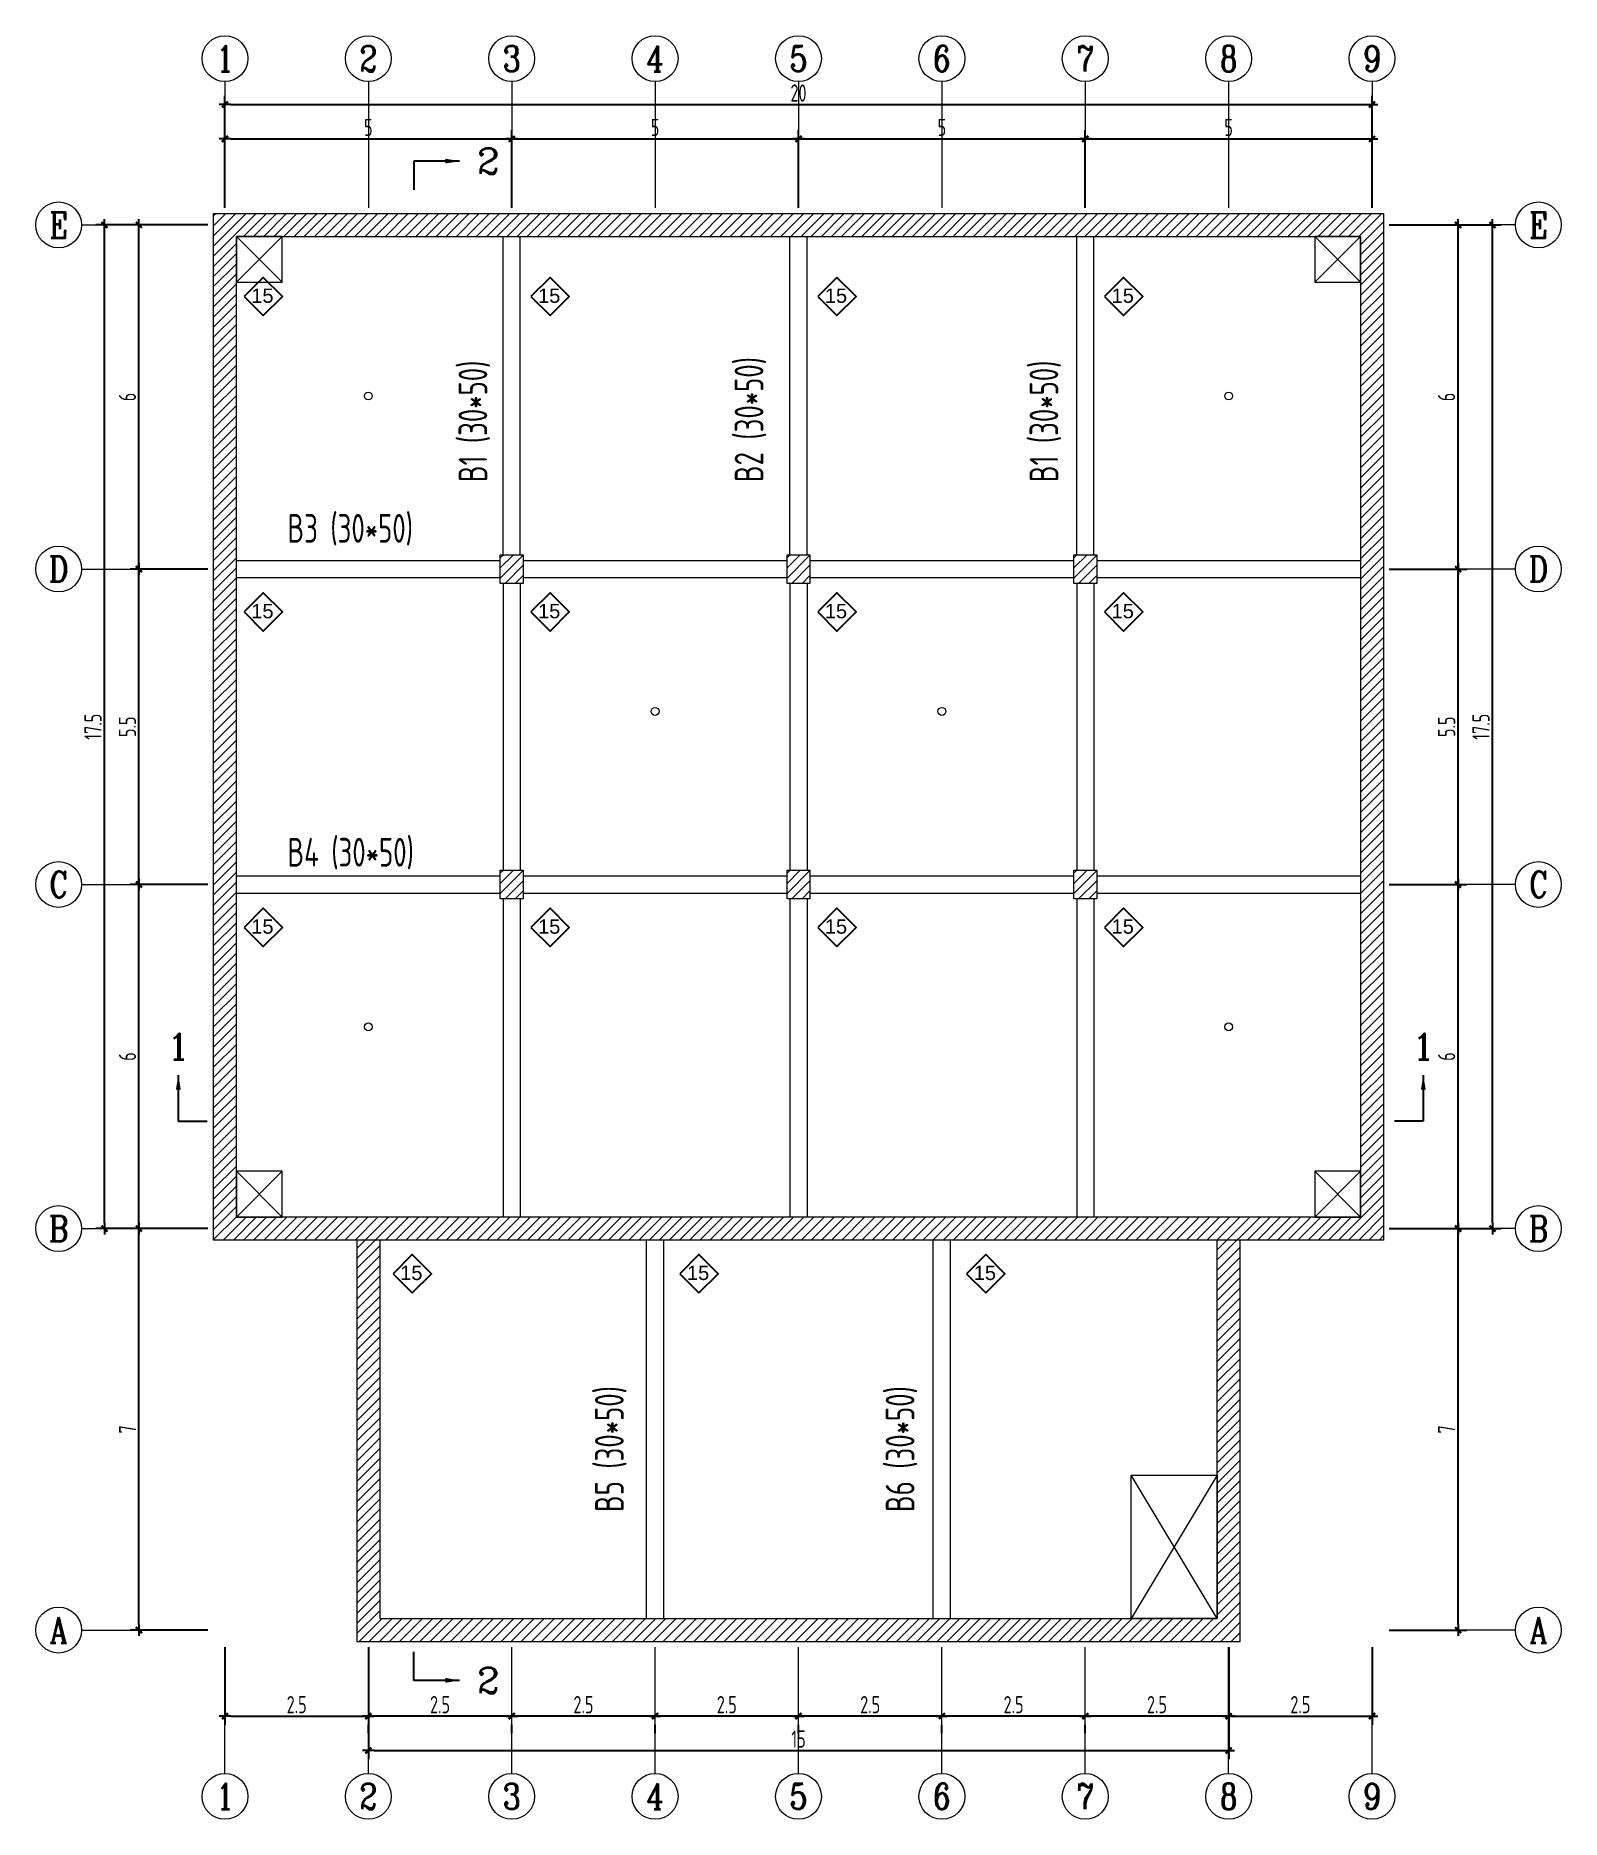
# Model space of a CAD drawing. Header units: metres. Extents: x 64 to 364, y 186 to 335.
# Drawn here: x 277.99 to 304.59, y 231.03 to 262.13 of the extents above; entities that cross this region are included whole.
import ezdxf
from ezdxf.enums import TextEntityAlignment as Align

# ---------------------------------------------------------------- set-up
doc = ezdxf.new("R2010")
doc.units = ezdxf.units.M
doc.header["$MEASUREMENT"] = 0
for name, color, linetype in [('beam', 3, 'Continuous'), ('COLUMNS', 210, 'Continuous'), ('HATCH', 252, 'Continuous'), ('RC', 1, 'Continuous'), ('YQ_AXIS', 3, 'Continuous'), ('YQ_DIM', 3, 'Continuous'), ('YQ_IDEN', 3, 'Continuous')]:
    doc.layers.add(name, color=color, linetype=linetype)
doc.styles.add('1', font='arial.ttf')
doc.styles.add('YQ_AXIS', font='COMPLEX.SHX', dxfattribs={"width": 0.8, "bigfont": 'GBCBIG.SHX'})
doc.styles.add('YQ_DIM', font='SUPEROS.SHX', dxfattribs={"width": 0.8, "bigfont": 'HZDX.SHX'})
doc.styles.add('YQ_IDEN', font='COMPLEX.SHX', dxfattribs={"bigfont": 'GBCBIG.SHX'})
doc.dimstyles.new('yqm0_100', dxfattribs={"dimscale": 0.1, "dimtxt": 3, "dimasz": 1, "dimexe": 1.5, "dimexo": 3, "dimgap": 0.5, "dimtad": 1, "dimdec": 3, "dimdsep": 46, "dimtxsty": 'YQ_DIM', "dimblk": 'YQTICK', "dimcen": 0, "dimclrd": 256, "dimclre": 256, "dimclrt": 7, "dimadec": 1, "dimazin": 2, "dimtfac": 1, "dimtdec": 4, "dimtix": 1, "dimtmove": 2, "dimatfit": 2, "dimfxl": 1, "dimtolj": 1, "dimtzin": 0, "dimarcsym": 0})

msp = doc.modelspace()

# ---------------------------------------------------------------- texts
at = {"layer": 'YQ_AXIS', "color": 7, "lineweight": 9, "style": 'YQ_AXIS', "width": 0.8}
for s, p in [('1', (281.2868, 261.7281)), ('2', (283.7868, 261.7281)), ('3', (286.2868, 261.7281)), ('4', (288.7868, 261.7281)), ('5', (291.2868, 261.7281)), ('6', (293.7868, 261.7281)), ('7', (296.2868, 261.7281)), ('8', (298.7868, 261.7281)), ('9', (301.2868, 261.7281)), ('E', (278.3868, 258.8281)), ('E', (304.1868, 258.8281)), ('D', (278.3868, 252.8281)), ('D', (304.1868, 252.8281)), ('C', (278.3868, 247.3281)), ('C', (304.1868, 247.3281)), ('B', (278.3868, 241.3281)), ('B', (304.1868, 241.3281)), ('A', (278.3868, 234.3281)), ('A', (304.1868, 234.3281)), ('1', (281.2868, 231.4281)), ('2', (283.7868, 231.4281)), ('3', (286.2868, 231.4281)), ('4', (288.7868, 231.4281)), ('5', (291.2868, 231.4281)), ('6', (293.7868, 231.4281)), ('7', (296.2868, 231.4281)), ('8', (298.7868, 231.4281)), ('9', (301.2868, 231.4281))]:
    msp.add_text(s, height=0.45, dxfattribs=at).set_placement(p, align=Align.MIDDLE)
at = {"layer": 'YQ_AXIS', "lineweight": 9, "char_height": 0.5, "attachment_point": 1, "rotation": 90, "style": 'YQ_DIM'}
for s, width, heights, insert in [('B1 (30*50) ', 2.900753, [0.4838], (285.3598, 254.3444)), ('B2 (30*50)', 4.284685, [0.2872], (290.1744, 254.3444)), ('B1 (30*50)', 3.113665, [0.2977], (295.3156, 254.3444)), ('B5 (30*50)', 3.065767, [0.6509], (287.7395, 236.3862)), ('\\pt0.5;B6 (30*50)', 3.224893, [0.4541], (292.8081, 236.3862))]:
    msp.add_mtext_dynamic_manual_height_columns(s, width=width, gutter_width=1, heights=heights, dxfattribs=dict(at, insert=insert))
at = {"layer": 'YQ_AXIS', "lineweight": 9, "char_height": 0.5, "attachment_point": 1, "style": 'YQ_DIM'}
for s, width, heights, insert in [('B3 (30*50)', 3.060437, [0.8562], (282.3771, 253.7879)), ('B4 (30*50)', 3.40642, [0.537], (282.3771, 248.1404))]:
    msp.add_mtext_dynamic_manual_height_columns(s, width=width, gutter_width=1, heights=heights, dxfattribs=dict(at, insert=insert))
at = {"layer": 'YQ_DIM', "style": '1'}
for p in [(281.7459, 257.4697), (286.7459, 257.4697), (291.7459, 257.4697), (296.7459, 257.4697), (281.7459, 251.9697), (286.7459, 251.9697), (291.7459, 251.9697), (296.7459, 251.9697), (281.7459, 246.4697), (286.7459, 246.4697), (291.7459, 246.4697), (296.7459, 246.4697)]:
    msp.add_text('15', height=0.25, dxfattribs=at).set_placement(p)
at = {"layer": 'YQ_IDEN', "color": 7, "lineweight": 9, "style": 'YQ_IDEN'}
for s, p in [('2', (285.8781, 259.9413)), ('1', (280.4741, 244.5034)), ('1', (302.1804, 244.5034)), ('2', (285.8781, 233.4511))]:
    msp.add_text(s, height=0.45, dxfattribs=at).set_placement(p, align=Align.MIDDLE)

# ---------------------------------------------------------------- blocks, each defined once
blk = doc.blocks.new('YQTICK')
blk.add_line((-1, 0), (1, 0))
at = {"const_width": 0.4}
blk.add_lwpolyline([(0.53, 0.53), (-0.53, -0.53)], dxfattribs=at)
blk = doc.blocks.new('*D33')
at = {"layer": 'Defpoints', "color": 0, "lineweight": 9, "transparency": 16777216}
for p in [(281.287, 234.328), (283.787, 234.328), (283.787, 232.828)]:
    blk.add_point(p, dxfattribs=at)
at = {"layer": 'YQ_DIM', "lineweight": -2, "transparency": 16777216}
for p, q in [((281.287, 234.028), (281.287, 232.678)), ((283.787, 234.028), (283.787, 232.678)), ((281.387, 232.828), (283.687, 232.828))]:
    blk.add_line(p, q, dxfattribs=at)
at = {"layer": 'YQ_DIM', "lineweight": -2, "transparency": 16777216, "xscale": 0.1, "yscale": 0.1, "zscale": 0.1, "rotation": 180}
blk.add_blockref('YQTICK', (281.287, 232.828), dxfattribs=at)
at = {"layer": 'YQ_DIM', "lineweight": -2, "transparency": 16777216, "xscale": 0.1, "yscale": 0.1, "zscale": 0.1}
blk.add_blockref('YQTICK', (283.787, 232.828), dxfattribs=at)
at = {"layer": 'YQ_DIM', "color": 7, "lineweight": 9, "transparency": 16777216, "insert": (282.537, 233.028), "char_height": 0.3, "attachment_point": 5, "style": 'YQ_DIM'}
blk.add_mtext('\\A1;2.5', dxfattribs=at)
blk = doc.blocks.new('*D34')
at = {"layer": 'Defpoints', "color": 0, "lineweight": 9, "transparency": 16777216}
for p in [(298.787, 234.328), (301.287, 234.328), (301.287, 232.828)]:
    blk.add_point(p, dxfattribs=at)
at = {"layer": 'YQ_DIM', "lineweight": -2, "transparency": 16777216}
for p, q in [((298.787, 234.028), (298.787, 232.678)), ((301.287, 234.028), (301.287, 232.678)), ((298.887, 232.828), (301.187, 232.828))]:
    blk.add_line(p, q, dxfattribs=at)
at = {"layer": 'YQ_DIM', "lineweight": -2, "transparency": 16777216, "xscale": 0.1, "yscale": 0.1, "zscale": 0.1, "rotation": 180}
blk.add_blockref('YQTICK', (298.787, 232.828), dxfattribs=at)
at = {"layer": 'YQ_DIM', "lineweight": -2, "transparency": 16777216, "xscale": 0.1, "yscale": 0.1, "zscale": 0.1}
blk.add_blockref('YQTICK', (301.287, 232.828), dxfattribs=at)
at = {"layer": 'YQ_DIM', "color": 7, "lineweight": 9, "transparency": 16777216, "insert": (300.037, 233.028), "char_height": 0.3, "attachment_point": 5, "style": 'YQ_DIM'}
blk.add_mtext('\\A1;2.5', dxfattribs=at)
blk = doc.blocks.new('*D35')
at = {"layer": 'Defpoints', "color": 0, "lineweight": 9, "transparency": 16777216}
for p in [(283.787, 234.328), (298.787, 234.328), (298.787, 232.228)]:
    blk.add_point(p, dxfattribs=at)
at = {"layer": 'YQ_DIM', "lineweight": -2, "transparency": 16777216}
for p, q in [((283.787, 234.028), (283.787, 232.078)), ((298.787, 234.028), (298.787, 232.078)), ((283.887, 232.228), (298.687, 232.228))]:
    blk.add_line(p, q, dxfattribs=at)
at = {"layer": 'YQ_DIM', "lineweight": -2, "transparency": 16777216, "xscale": 0.1, "yscale": 0.1, "zscale": 0.1, "rotation": 180}
blk.add_blockref('YQTICK', (283.787, 232.228), dxfattribs=at)
at = {"layer": 'YQ_DIM', "lineweight": -2, "transparency": 16777216, "xscale": 0.1, "yscale": 0.1, "zscale": 0.1}
blk.add_blockref('YQTICK', (298.787, 232.228), dxfattribs=at)
at = {"layer": 'YQ_DIM', "color": 7, "lineweight": 9, "transparency": 16777216, "insert": (291.287, 232.428), "char_height": 0.3, "attachment_point": 5, "style": 'YQ_DIM'}
blk.add_mtext('\\A1;15', dxfattribs=at)
blk = doc.blocks.new('*D36')
at = {"layer": 'Defpoints', "color": 0, "lineweight": 9, "transparency": 16777216}
for p in [(286.287, 260.328), (281.287, 258.828), (286.287, 258.828)]:
    blk.add_point(p, dxfattribs=at)
at = {"layer": 'YQ_DIM', "lineweight": -2, "transparency": 16777216}
for p, q in [((281.287, 259.128), (281.287, 260.478)), ((281.387, 260.328), (286.187, 260.328)), ((286.287, 259.128), (286.287, 260.478))]:
    blk.add_line(p, q, dxfattribs=at)
at = {"layer": 'YQ_DIM', "lineweight": -2, "transparency": 16777216, "xscale": 0.1, "yscale": 0.1, "zscale": 0.1, "rotation": 180}
blk.add_blockref('YQTICK', (281.287, 260.328), dxfattribs=at)
at = {"layer": 'YQ_DIM', "lineweight": -2, "transparency": 16777216, "xscale": 0.1, "yscale": 0.1, "zscale": 0.1}
blk.add_blockref('YQTICK', (286.287, 260.328), dxfattribs=at)
at = {"layer": 'YQ_DIM', "color": 7, "lineweight": 9, "transparency": 16777216, "insert": (283.787, 260.528), "char_height": 0.3, "attachment_point": 5, "style": 'YQ_DIM'}
blk.add_mtext('\\A1;5', dxfattribs=at)
blk = doc.blocks.new('*D37')
at = {"layer": 'Defpoints', "color": 0, "lineweight": 9, "transparency": 16777216}
for p in [(291.287, 260.328), (286.287, 258.828), (291.287, 258.828)]:
    blk.add_point(p, dxfattribs=at)
at = {"layer": 'YQ_DIM', "lineweight": -2, "transparency": 16777216}
for p, q in [((286.287, 259.128), (286.287, 260.478)), ((286.387, 260.328), (291.187, 260.328)), ((291.287, 259.128), (291.287, 260.478))]:
    blk.add_line(p, q, dxfattribs=at)
at = {"layer": 'YQ_DIM', "lineweight": -2, "transparency": 16777216, "xscale": 0.1, "yscale": 0.1, "zscale": 0.1, "rotation": 180}
blk.add_blockref('YQTICK', (286.287, 260.328), dxfattribs=at)
at = {"layer": 'YQ_DIM', "lineweight": -2, "transparency": 16777216, "xscale": 0.1, "yscale": 0.1, "zscale": 0.1}
blk.add_blockref('YQTICK', (291.287, 260.328), dxfattribs=at)
at = {"layer": 'YQ_DIM', "color": 7, "lineweight": 9, "transparency": 16777216, "insert": (288.787, 260.528), "char_height": 0.3, "attachment_point": 5, "style": 'YQ_DIM'}
blk.add_mtext('\\A1;5', dxfattribs=at)
blk = doc.blocks.new('*D38')
at = {"layer": 'Defpoints', "color": 0, "lineweight": 9, "transparency": 16777216}
for p in [(296.287, 260.328), (291.287, 258.828), (296.287, 258.828)]:
    blk.add_point(p, dxfattribs=at)
at = {"layer": 'YQ_DIM', "lineweight": -2, "transparency": 16777216}
for p, q in [((291.287, 259.128), (291.287, 260.478)), ((291.387, 260.328), (296.187, 260.328)), ((296.287, 259.128), (296.287, 260.478))]:
    blk.add_line(p, q, dxfattribs=at)
at = {"layer": 'YQ_DIM', "lineweight": -2, "transparency": 16777216, "xscale": 0.1, "yscale": 0.1, "zscale": 0.1, "rotation": 180}
blk.add_blockref('YQTICK', (291.287, 260.328), dxfattribs=at)
at = {"layer": 'YQ_DIM', "lineweight": -2, "transparency": 16777216, "xscale": 0.1, "yscale": 0.1, "zscale": 0.1}
blk.add_blockref('YQTICK', (296.287, 260.328), dxfattribs=at)
at = {"layer": 'YQ_DIM', "color": 7, "lineweight": 9, "transparency": 16777216, "insert": (293.787, 260.528), "char_height": 0.3, "attachment_point": 5, "style": 'YQ_DIM'}
blk.add_mtext('\\A1;5', dxfattribs=at)
blk = doc.blocks.new('*D39')
at = {"layer": 'Defpoints', "color": 0, "lineweight": 9, "transparency": 16777216}
for p in [(301.287, 260.328), (296.287, 258.828), (301.287, 258.828)]:
    blk.add_point(p, dxfattribs=at)
at = {"layer": 'YQ_DIM', "lineweight": -2, "transparency": 16777216}
for p, q in [((296.287, 259.128), (296.287, 260.478)), ((296.387, 260.328), (301.187, 260.328)), ((301.287, 259.128), (301.287, 260.478))]:
    blk.add_line(p, q, dxfattribs=at)
at = {"layer": 'YQ_DIM', "lineweight": -2, "transparency": 16777216, "xscale": 0.1, "yscale": 0.1, "zscale": 0.1, "rotation": 180}
blk.add_blockref('YQTICK', (296.287, 260.328), dxfattribs=at)
at = {"layer": 'YQ_DIM', "lineweight": -2, "transparency": 16777216, "xscale": 0.1, "yscale": 0.1, "zscale": 0.1}
blk.add_blockref('YQTICK', (301.287, 260.328), dxfattribs=at)
at = {"layer": 'YQ_DIM', "color": 7, "lineweight": 9, "transparency": 16777216, "insert": (298.787, 260.528), "char_height": 0.3, "attachment_point": 5, "style": 'YQ_DIM'}
blk.add_mtext('\\A1;5', dxfattribs=at)
blk = doc.blocks.new('*D40')
at = {"layer": 'Defpoints', "color": 0, "lineweight": 9, "transparency": 16777216}
for p in [(301.287, 260.928), (281.287, 258.828), (301.287, 258.828)]:
    blk.add_point(p, dxfattribs=at)
at = {"layer": 'YQ_DIM', "lineweight": -2, "transparency": 16777216}
for p, q in [((281.287, 259.128), (281.287, 261.078)), ((301.287, 259.128), (301.287, 261.078)), ((281.387, 260.928), (301.187, 260.928))]:
    blk.add_line(p, q, dxfattribs=at)
at = {"layer": 'YQ_DIM', "lineweight": -2, "transparency": 16777216, "xscale": 0.1, "yscale": 0.1, "zscale": 0.1, "rotation": 180}
blk.add_blockref('YQTICK', (281.287, 260.928), dxfattribs=at)
at = {"layer": 'YQ_DIM', "lineweight": -2, "transparency": 16777216, "xscale": 0.1, "yscale": 0.1, "zscale": 0.1}
blk.add_blockref('YQTICK', (301.287, 260.928), dxfattribs=at)
at = {"layer": 'YQ_DIM', "color": 7, "lineweight": 9, "transparency": 16777216, "insert": (291.287, 261.128), "char_height": 0.3, "attachment_point": 5, "style": 'YQ_DIM'}
blk.add_mtext('\\A1;20', dxfattribs=at)
blk = doc.blocks.new('*D41')
at = {"layer": 'Defpoints', "color": 0, "lineweight": 9, "transparency": 16777216}
for p in [(279.787, 241.328), (281.287, 241.328), (281.287, 234.328)]:
    blk.add_point(p, dxfattribs=at)
at = {"layer": 'YQ_DIM', "lineweight": -2, "transparency": 16777216}
for p, q in [((280.987, 241.328), (279.637, 241.328)), ((279.787, 234.428), (279.787, 241.228)), ((280.987, 234.328), (279.637, 234.328))]:
    blk.add_line(p, q, dxfattribs=at)
at = {"layer": 'YQ_DIM', "lineweight": -2, "transparency": 16777216, "xscale": 0.1, "yscale": 0.1, "zscale": 0.1}
for p, rotation in [((279.787, 241.328), 90), ((279.787, 234.328), 270)]:
    blk.add_blockref('YQTICK', p, dxfattribs=dict(at, rotation=rotation))
at = {"layer": 'YQ_DIM', "color": 7, "lineweight": 9, "transparency": 16777216, "insert": (279.587, 237.828), "char_height": 0.3, "attachment_point": 5, "rotation": 90, "style": 'YQ_DIM'}
blk.add_mtext('\\A1;7', dxfattribs=at)
blk = doc.blocks.new('*D42')
at = {"layer": 'Defpoints', "color": 0, "lineweight": 9, "transparency": 16777216}
for p in [(279.787, 247.328), (281.287, 247.328), (281.287, 241.328)]:
    blk.add_point(p, dxfattribs=at)
at = {"layer": 'YQ_DIM', "lineweight": -2, "transparency": 16777216}
for p, q in [((280.987, 247.328), (279.637, 247.328)), ((279.787, 241.428), (279.787, 247.228)), ((280.987, 241.328), (279.637, 241.328))]:
    blk.add_line(p, q, dxfattribs=at)
at = {"layer": 'YQ_DIM', "lineweight": -2, "transparency": 16777216, "xscale": 0.1, "yscale": 0.1, "zscale": 0.1}
for p, rotation in [((279.787, 247.328), 90), ((279.787, 241.328), 270)]:
    blk.add_blockref('YQTICK', p, dxfattribs=dict(at, rotation=rotation))
at = {"layer": 'YQ_DIM', "color": 7, "lineweight": 9, "transparency": 16777216, "insert": (279.587, 244.328), "char_height": 0.3, "attachment_point": 5, "rotation": 90, "style": 'YQ_DIM'}
blk.add_mtext('\\A1;6', dxfattribs=at)
blk = doc.blocks.new('*D43')
at = {"layer": 'Defpoints', "color": 0, "lineweight": 9, "transparency": 16777216}
for p in [(279.787, 252.828), (281.287, 252.828), (281.287, 247.328)]:
    blk.add_point(p, dxfattribs=at)
at = {"layer": 'YQ_DIM', "lineweight": -2, "transparency": 16777216}
for p, q in [((280.987, 252.828), (279.637, 252.828)), ((279.787, 247.428), (279.787, 252.728)), ((280.987, 247.328), (279.637, 247.328))]:
    blk.add_line(p, q, dxfattribs=at)
at = {"layer": 'YQ_DIM', "lineweight": -2, "transparency": 16777216, "xscale": 0.1, "yscale": 0.1, "zscale": 0.1}
for p, rotation in [((279.787, 252.828), 90), ((279.787, 247.328), 270)]:
    blk.add_blockref('YQTICK', p, dxfattribs=dict(at, rotation=rotation))
at = {"layer": 'YQ_DIM', "color": 7, "lineweight": 9, "transparency": 16777216, "insert": (279.587, 250.078), "char_height": 0.3, "attachment_point": 5, "rotation": 90, "style": 'YQ_DIM'}
blk.add_mtext('\\A1;5.5', dxfattribs=at)
blk = doc.blocks.new('*D44')
at = {"layer": 'Defpoints', "color": 0, "lineweight": 9, "transparency": 16777216}
for p in [(279.787, 258.828), (281.287, 258.828), (281.287, 252.828)]:
    blk.add_point(p, dxfattribs=at)
at = {"layer": 'YQ_DIM', "lineweight": -2, "transparency": 16777216}
for p, q in [((280.987, 258.828), (279.637, 258.828)), ((279.787, 252.928), (279.787, 258.728)), ((280.987, 252.828), (279.637, 252.828))]:
    blk.add_line(p, q, dxfattribs=at)
at = {"layer": 'YQ_DIM', "lineweight": -2, "transparency": 16777216, "xscale": 0.1, "yscale": 0.1, "zscale": 0.1}
for p, rotation in [((279.787, 258.828), 90), ((279.787, 252.828), 270)]:
    blk.add_blockref('YQTICK', p, dxfattribs=dict(at, rotation=rotation))
at = {"layer": 'YQ_DIM', "color": 7, "lineweight": 9, "transparency": 16777216, "insert": (279.587, 255.828), "char_height": 0.3, "attachment_point": 5, "rotation": 90, "style": 'YQ_DIM'}
blk.add_mtext('\\A1;6', dxfattribs=at)
blk = doc.blocks.new('*D45')
at = {"layer": 'Defpoints', "color": 0, "lineweight": 9, "transparency": 16777216}
for p in [(279.187, 258.828), (281.287, 258.828), (281.287, 241.328)]:
    blk.add_point(p, dxfattribs=at)
at = {"layer": 'YQ_DIM', "lineweight": -2, "transparency": 16777216}
for p, q in [((280.987, 258.828), (279.037, 258.828)), ((279.187, 241.428), (279.187, 258.728)), ((280.987, 241.328), (279.037, 241.328))]:
    blk.add_line(p, q, dxfattribs=at)
at = {"layer": 'YQ_DIM', "lineweight": -2, "transparency": 16777216, "xscale": 0.1, "yscale": 0.1, "zscale": 0.1}
for p, rotation in [((279.187, 258.828), 90), ((279.187, 241.328), 270)]:
    blk.add_blockref('YQTICK', p, dxfattribs=dict(at, rotation=rotation))
at = {"layer": 'YQ_DIM', "color": 7, "lineweight": 9, "transparency": 16777216, "insert": (278.987, 250.078), "char_height": 0.3, "attachment_point": 5, "rotation": 90, "style": 'YQ_DIM'}
blk.add_mtext('\\A1;17.5', dxfattribs=at)
blk = doc.blocks.new('*D46')
at = {"layer": 'Defpoints', "color": 0, "lineweight": 9, "transparency": 16777216}
for p in [(301.287, 241.328), (302.787, 241.328), (301.287, 234.328)]:
    blk.add_point(p, dxfattribs=at)
at = {"layer": 'YQ_DIM', "lineweight": -2, "transparency": 16777216}
for p, q in [((301.587, 241.328), (302.937, 241.328)), ((302.787, 234.428), (302.787, 241.228)), ((301.587, 234.328), (302.937, 234.328))]:
    blk.add_line(p, q, dxfattribs=at)
at = {"layer": 'YQ_DIM', "lineweight": -2, "transparency": 16777216, "xscale": 0.1, "yscale": 0.1, "zscale": 0.1}
for p, rotation in [((302.787, 241.328), 90), ((302.787, 234.328), 270)]:
    blk.add_blockref('YQTICK', p, dxfattribs=dict(at, rotation=rotation))
at = {"layer": 'YQ_DIM', "color": 7, "lineweight": 9, "transparency": 16777216, "insert": (302.587, 237.828), "char_height": 0.3, "attachment_point": 5, "rotation": 90, "style": 'YQ_DIM'}
blk.add_mtext('\\A1;7', dxfattribs=at)
blk = doc.blocks.new('*D47')
at = {"layer": 'Defpoints', "color": 0, "lineweight": 9, "transparency": 16777216}
for p in [(301.287, 247.328), (302.787, 247.328), (301.287, 241.328)]:
    blk.add_point(p, dxfattribs=at)
at = {"layer": 'YQ_DIM', "lineweight": -2, "transparency": 16777216}
for p, q in [((301.587, 247.328), (302.937, 247.328)), ((302.787, 241.428), (302.787, 247.228)), ((301.587, 241.328), (302.937, 241.328))]:
    blk.add_line(p, q, dxfattribs=at)
at = {"layer": 'YQ_DIM', "lineweight": -2, "transparency": 16777216, "xscale": 0.1, "yscale": 0.1, "zscale": 0.1}
for p, rotation in [((302.787, 247.328), 90), ((302.787, 241.328), 270)]:
    blk.add_blockref('YQTICK', p, dxfattribs=dict(at, rotation=rotation))
at = {"layer": 'YQ_DIM', "color": 7, "lineweight": 9, "transparency": 16777216, "insert": (302.587, 244.328), "char_height": 0.3, "attachment_point": 5, "rotation": 90, "style": 'YQ_DIM'}
blk.add_mtext('\\A1;6', dxfattribs=at)
blk = doc.blocks.new('*D48')
at = {"layer": 'Defpoints', "color": 0, "lineweight": 9, "transparency": 16777216}
for p in [(301.287, 252.828), (302.787, 252.828), (301.287, 247.328)]:
    blk.add_point(p, dxfattribs=at)
at = {"layer": 'YQ_DIM', "lineweight": -2, "transparency": 16777216}
for p, q in [((301.587, 252.828), (302.937, 252.828)), ((302.787, 247.428), (302.787, 252.728)), ((301.587, 247.328), (302.937, 247.328))]:
    blk.add_line(p, q, dxfattribs=at)
at = {"layer": 'YQ_DIM', "lineweight": -2, "transparency": 16777216, "xscale": 0.1, "yscale": 0.1, "zscale": 0.1}
for p, rotation in [((302.787, 252.828), 90), ((302.787, 247.328), 270)]:
    blk.add_blockref('YQTICK', p, dxfattribs=dict(at, rotation=rotation))
at = {"layer": 'YQ_DIM', "color": 7, "lineweight": 9, "transparency": 16777216, "insert": (302.587, 250.078), "char_height": 0.3, "attachment_point": 5, "rotation": 90, "style": 'YQ_DIM'}
blk.add_mtext('\\A1;5.5', dxfattribs=at)
blk = doc.blocks.new('*D49')
at = {"layer": 'Defpoints', "color": 0, "lineweight": 9, "transparency": 16777216}
for p in [(301.287, 258.828), (302.787, 258.828), (301.287, 252.828)]:
    blk.add_point(p, dxfattribs=at)
at = {"layer": 'YQ_DIM', "lineweight": -2, "transparency": 16777216}
for p, q in [((301.587, 258.828), (302.937, 258.828)), ((302.787, 252.928), (302.787, 258.728)), ((301.587, 252.828), (302.937, 252.828))]:
    blk.add_line(p, q, dxfattribs=at)
at = {"layer": 'YQ_DIM', "lineweight": -2, "transparency": 16777216, "xscale": 0.1, "yscale": 0.1, "zscale": 0.1}
for p, rotation in [((302.787, 258.828), 90), ((302.787, 252.828), 270)]:
    blk.add_blockref('YQTICK', p, dxfattribs=dict(at, rotation=rotation))
at = {"layer": 'YQ_DIM', "color": 7, "lineweight": 9, "transparency": 16777216, "insert": (302.587, 255.828), "char_height": 0.3, "attachment_point": 5, "rotation": 90, "style": 'YQ_DIM'}
blk.add_mtext('\\A1;6', dxfattribs=at)
blk = doc.blocks.new('*D50')
at = {"layer": 'Defpoints', "color": 0, "lineweight": 9, "transparency": 16777216}
for p in [(301.287, 258.828), (303.387, 258.828), (301.287, 241.328)]:
    blk.add_point(p, dxfattribs=at)
at = {"layer": 'YQ_DIM', "lineweight": -2, "transparency": 16777216}
for p, q in [((301.587, 258.828), (303.537, 258.828)), ((303.387, 241.428), (303.387, 258.728)), ((301.587, 241.328), (303.537, 241.328))]:
    blk.add_line(p, q, dxfattribs=at)
at = {"layer": 'YQ_DIM', "lineweight": -2, "transparency": 16777216, "xscale": 0.1, "yscale": 0.1, "zscale": 0.1}
for p, rotation in [((303.387, 258.828), 90), ((303.387, 241.328), 270)]:
    blk.add_blockref('YQTICK', p, dxfattribs=dict(at, rotation=rotation))
at = {"layer": 'YQ_DIM', "color": 7, "lineweight": 9, "transparency": 16777216, "insert": (303.187, 250.078), "char_height": 0.3, "attachment_point": 5, "rotation": 90, "style": 'YQ_DIM'}
blk.add_mtext('\\A1;17.5', dxfattribs=at)
blk = doc.blocks.new('*U65')
at = {"layer": 'YQ_DIM'}
blk.add_lwpolyline([(-0.334, 0), (0, -0.334), (0.334, 0), (0, 0.334)], close=True, dxfattribs=at)
at = {"layer": 'YQ_DIM', "style": '1'}
blk.add_text('15', height=0.25, dxfattribs=at).set_placement((-0.21, -0.11))
blk = doc.blocks.new('*U66')
at = {"layer": 'YQ_AXIS', "color": 0, "linetype": 'ByBlock', "lineweight": -2, "transparency": 16777216}
for p in [(0, 0), (5, 0), (10, 0)]:
    blk.add_blockref('*U65', p, dxfattribs=at)
blk = doc.blocks.new('*U67')
at = {"layer": 'beam', "lineweight": 9}
for p, q in [((-2.3, 0.15), (2.3, 0.15)), ((-2.3, -0.15), (2.3, -0.15))]:
    blk.add_line(p, q, dxfattribs=at)
blk = doc.blocks.new('*U68')
at = {"layer": 'HATCH', "color": 0, "linetype": 'ByBlock', "lineweight": -2, "transparency": 16777216}
for p in [(-15, 0), (-10, 0), (-5, 0), (0, 0), (-15, -5.5), (-10, -5.5), (-5, -5.5), (0, -5.5)]:
    blk.add_blockref('*U67', p, dxfattribs=at)
blk = doc.blocks.new('*U69')
at = {"layer": 'beam', "lineweight": 9}
for p, q in [((-0.15, -2.775), (-0.15, 2.775)), ((0.15, -2.775), (0.15, 2.775))]:
    blk.add_line(p, q, dxfattribs=at)
blk = doc.blocks.new('*U70')
at = {"layer": 'HATCH', "color": 0, "linetype": 'ByBlock', "lineweight": -2, "transparency": 16777216}
for p in [(-10, 0), (-5, 0), (0, 0)]:
    blk.add_blockref('*U69', p, dxfattribs=at)
blk = doc.blocks.new('*U71')
at = {"layer": 'beam', "lineweight": 9}
for p, q in [((-0.15, 5.525), (-0.15, 0.525)), ((0.15, 5.525), (0.15, 0.525)), ((-0.15, 0.025), (-0.15, -5.525)), ((0.15, 0.025), (0.15, -5.525))]:
    blk.add_line(p, q, dxfattribs=at)
blk = doc.blocks.new('*U72')
at = {"layer": 'beam', "color": 0, "linetype": 'ByBlock', "lineweight": -2, "transparency": 16777216}
for p in [(0, 0), (5, 0), (10, 0)]:
    blk.add_blockref('*U71', p, dxfattribs=at)
blk = doc.blocks.new('YQ_SEC3')
at = {"linetype": 'Continuous'}
blk.add_line((0, 8), (0, 0), dxfattribs=at)
blk.add_lwpolyline([(0, 0), (5, 0)], dxfattribs=at)
blk.add_solid([(0.42, 5.5), (-0.42, 5.5), (0, 8)], dxfattribs=at)
blk = doc.blocks.new('*D283')
at = {"layer": 'Defpoints', "color": 0, "lineweight": 9, "transparency": 16777216}
for p in [(296.287, 232.828), (296.287, 232.828), (298.787, 232.828)]:
    blk.add_point(p, dxfattribs=at)
at = {"layer": 'YQ_DIM', "lineweight": -2, "transparency": 16777216}
for p, q in [((296.287, 232.528), (296.287, 232.678)), ((298.687, 232.828), (296.387, 232.828)), ((298.787, 232.528), (298.787, 232.678))]:
    blk.add_line(p, q, dxfattribs=at)
at = {"layer": 'YQ_DIM', "lineweight": -2, "transparency": 16777216, "xscale": 0.1, "yscale": 0.1, "zscale": 0.1}
for p, rotation in [((296.287, 232.828), 180.0000000000117), ((298.787, 232.828), 1.167066443485965e-11)]:
    blk.add_blockref('YQTICK', p, dxfattribs=dict(at, rotation=rotation))
at = {"layer": 'YQ_DIM', "color": 7, "lineweight": 9, "transparency": 16777216, "insert": (297.537, 233.028), "char_height": 0.3, "attachment_point": 5, "style": 'YQ_DIM'}
blk.add_mtext('\\A1;2.5', dxfattribs=at)
blk = doc.blocks.new('*D284')
at = {"layer": 'Defpoints', "color": 0, "lineweight": 9, "transparency": 16777216}
for p in [(293.787, 232.828), (293.787, 232.828), (296.287, 232.828)]:
    blk.add_point(p, dxfattribs=at)
at = {"layer": 'YQ_DIM', "lineweight": -2, "transparency": 16777216}
for p, q in [((293.787, 232.528), (293.787, 232.678)), ((296.187, 232.828), (293.887, 232.828)), ((296.287, 232.528), (296.287, 232.678))]:
    blk.add_line(p, q, dxfattribs=at)
at = {"layer": 'YQ_DIM', "lineweight": -2, "transparency": 16777216, "xscale": 0.1, "yscale": 0.1, "zscale": 0.1}
for p, rotation in [((293.787, 232.828), 180.0000000000123), ((296.287, 232.828), 1.239008895481675e-11)]:
    blk.add_blockref('YQTICK', p, dxfattribs=dict(at, rotation=rotation))
at = {"layer": 'YQ_DIM', "color": 7, "lineweight": 9, "transparency": 16777216, "insert": (295.037, 233.028), "char_height": 0.3, "attachment_point": 5, "style": 'YQ_DIM'}
blk.add_mtext('\\A1;2.5', dxfattribs=at)
blk = doc.blocks.new('*D285')
at = {"layer": 'Defpoints', "color": 0, "lineweight": 9, "transparency": 16777216}
for p in [(291.287, 232.828), (291.287, 232.828), (293.787, 232.828)]:
    blk.add_point(p, dxfattribs=at)
at = {"layer": 'YQ_DIM', "lineweight": -2, "transparency": 16777216}
for p, q in [((291.287, 232.528), (291.287, 232.678)), ((293.687, 232.828), (291.387, 232.828)), ((293.787, 232.528), (293.787, 232.678))]:
    blk.add_line(p, q, dxfattribs=at)
at = {"layer": 'YQ_DIM', "lineweight": -2, "transparency": 16777216, "xscale": 0.1, "yscale": 0.1, "zscale": 0.1}
for p, rotation in [((291.287, 232.828), 180.0000000000123), ((293.787, 232.828), 1.239008895481675e-11)]:
    blk.add_blockref('YQTICK', p, dxfattribs=dict(at, rotation=rotation))
at = {"layer": 'YQ_DIM', "color": 7, "lineweight": 9, "transparency": 16777216, "insert": (292.537, 233.028), "char_height": 0.3, "attachment_point": 5, "style": 'YQ_DIM'}
blk.add_mtext('\\A1;2.5', dxfattribs=at)
blk = doc.blocks.new('*D286')
at = {"layer": 'Defpoints', "color": 0, "lineweight": 9, "transparency": 16777216}
for p in [(288.787, 232.828), (288.787, 232.828), (291.287, 232.828)]:
    blk.add_point(p, dxfattribs=at)
at = {"layer": 'YQ_DIM', "lineweight": -2, "transparency": 16777216}
for p, q in [((288.787, 232.528), (288.787, 232.678)), ((291.187, 232.828), (288.887, 232.828)), ((291.287, 232.528), (291.287, 232.678))]:
    blk.add_line(p, q, dxfattribs=at)
at = {"layer": 'YQ_DIM', "lineweight": -2, "transparency": 16777216, "xscale": 0.1, "yscale": 0.1, "zscale": 0.1}
for p, rotation in [((288.787, 232.828), 180.0000000000123), ((291.287, 232.828), 1.239008895481675e-11)]:
    blk.add_blockref('YQTICK', p, dxfattribs=dict(at, rotation=rotation))
at = {"layer": 'YQ_DIM', "color": 7, "lineweight": 9, "transparency": 16777216, "insert": (290.037, 233.028), "char_height": 0.3, "attachment_point": 5, "style": 'YQ_DIM'}
blk.add_mtext('\\A1;2.5', dxfattribs=at)
blk = doc.blocks.new('*D287')
at = {"layer": 'Defpoints', "color": 0, "lineweight": 9, "transparency": 16777216}
for p in [(286.287, 232.828), (286.287, 232.828), (288.787, 232.828)]:
    blk.add_point(p, dxfattribs=at)
at = {"layer": 'YQ_DIM', "lineweight": -2, "transparency": 16777216}
for p, q in [((286.287, 232.528), (286.287, 232.678)), ((288.687, 232.828), (286.387, 232.828)), ((288.787, 232.528), (288.787, 232.678))]:
    blk.add_line(p, q, dxfattribs=at)
at = {"layer": 'YQ_DIM', "lineweight": -2, "transparency": 16777216, "xscale": 0.1, "yscale": 0.1, "zscale": 0.1}
for p, rotation in [((286.287, 232.828), 180.0000000000123), ((288.787, 232.828), 1.239008895481675e-11)]:
    blk.add_blockref('YQTICK', p, dxfattribs=dict(at, rotation=rotation))
at = {"layer": 'YQ_DIM', "color": 7, "lineweight": 9, "transparency": 16777216, "insert": (287.537, 233.028), "char_height": 0.3, "attachment_point": 5, "style": 'YQ_DIM'}
blk.add_mtext('\\A1;2.5', dxfattribs=at)
blk = doc.blocks.new('*D288')
at = {"layer": 'Defpoints', "color": 0, "lineweight": 9, "transparency": 16777216}
for p in [(283.787, 232.828), (283.787, 232.828), (286.287, 232.828)]:
    blk.add_point(p, dxfattribs=at)
at = {"layer": 'YQ_DIM', "lineweight": -2, "transparency": 16777216}
for p, q in [((283.787, 232.528), (283.787, 232.678)), ((286.187, 232.828), (283.887, 232.828)), ((286.287, 232.528), (286.287, 232.678))]:
    blk.add_line(p, q, dxfattribs=at)
at = {"layer": 'YQ_DIM', "lineweight": -2, "transparency": 16777216, "xscale": 0.1, "yscale": 0.1, "zscale": 0.1}
for p, rotation in [((283.787, 232.828), 180.0000000000123), ((286.287, 232.828), 1.239008895481675e-11)]:
    blk.add_blockref('YQTICK', p, dxfattribs=dict(at, rotation=rotation))
at = {"layer": 'YQ_DIM', "color": 7, "lineweight": 9, "transparency": 16777216, "insert": (285.037, 233.028), "char_height": 0.3, "attachment_point": 5, "style": 'YQ_DIM'}
blk.add_mtext('\\A1;2.5', dxfattribs=at)

# ---------------------------------------------------------------- dimensions: what is measured, and where the dimension line sits
at = {"layer": 'YQ_DIM', "lineweight": 9}
for base, p1, p2, picture, middle in [((301.2868, 260.9281), (281.2868, 258.8281), (301.2868, 258.8281), '*D40', (291.2868, 261.1281)), ((286.2868, 260.3281), (281.2868, 258.8281), (286.2868, 258.8281), '*D36', (283.7868, 260.5281)), ((291.2868, 260.3281), (286.2868, 258.8281), (291.2868, 258.8281), '*D37', (288.7868, 260.5281)), ((296.2868, 260.3281), (291.2868, 258.8281), (296.2868, 258.8281), '*D38', (293.7868, 260.5281)), ((301.2868, 260.3281), (296.2868, 258.8281), (301.2868, 258.8281), '*D39', (298.7868, 260.5281)), ((283.7868, 232.8281), (281.2868, 234.3281), (283.7868, 234.3281), '*D33', (282.5368, 233.0281)), ((298.7868, 232.2281), (283.7868, 234.3281), (298.7868, 234.3281), '*D35', (291.2868, 232.4281)), ((301.2868, 232.8281), (298.7868, 234.3281), (301.2868, 234.3281), '*D34', (300.0368, 233.0281))]:
    dim = msp.add_linear_dim(base=base, p1=p1, p2=p2, dimstyle='yqm0_100', dxfattribs=at)
    dim.commit()
    dim.dimension.update_dxf_attribs({"geometry": picture, "text_midpoint": middle})
for base, p1, p2, picture, middle in [((279.1868, 258.8281), (281.2868, 241.3281), (281.2868, 258.8281), '*D45', (278.9868, 250.0781)), ((279.7868, 258.8281), (281.2868, 252.8281), (281.2868, 258.8281), '*D44', (279.5868, 255.8281)), ((302.7868, 258.8281), (301.2868, 252.8281), (301.2868, 258.8281), '*D49', (302.5868, 255.8281)), ((303.3868, 258.8281), (301.2868, 241.3281), (301.2868, 258.8281), '*D50', (303.1868, 250.0781)), ((279.7868, 252.8281), (281.2868, 247.3281), (281.2868, 252.8281), '*D43', (279.5868, 250.0781)), ((302.7868, 252.8281), (301.2868, 247.3281), (301.2868, 252.8281), '*D48', (302.5868, 250.0781)), ((279.7868, 247.3281), (281.2868, 241.3281), (281.2868, 247.3281), '*D42', (279.5868, 244.3281)), ((302.7868, 247.3281), (301.2868, 241.3281), (301.2868, 247.3281), '*D47', (302.5868, 244.3281)), ((279.7868, 241.3281), (281.2868, 234.3281), (281.2868, 241.3281), '*D41', (279.5868, 237.8281)), ((302.7868, 241.3281), (301.2868, 234.3281), (301.2868, 241.3281), '*D46', (302.5868, 237.8281))]:
    dim = msp.add_linear_dim(base=base, p1=p1, p2=p2, angle=90, dimstyle='yqm0_100', dxfattribs=at)
    dim.commit()
    dim.dimension.update_dxf_attribs({"geometry": picture, "text_midpoint": middle})
for p1, p2, picture, middle in [((286.2868, 232.8281), (283.7868, 232.8281), '*D288', (285.0368, 233.0281)), ((288.7868, 232.8281), (286.2868, 232.8281), '*D287', (287.5368, 233.0281)), ((291.2868, 232.8281), (288.7868, 232.8281), '*D286', (290.0368, 233.0281)), ((293.7868, 232.8281), (291.2868, 232.8281), '*D285', (292.5368, 233.0281)), ((296.2868, 232.8281), (293.7868, 232.8281), '*D284', (295.0368, 233.0281)), ((298.7868, 232.8281), (296.2868, 232.8281), '*D283', (297.5368, 233.0281))]:
    dim = msp.add_aligned_dim(p1=p1, p2=p2, distance=0, dimstyle='yqm0_100', dxfattribs=at)
    dim.commit()
    dim.dimension.update_dxf_attribs({"geometry": picture, "text_midpoint": middle})

# ---------------------------------------------------------------- hatches: boundary and pattern name
at = {"layer": 'HATCH', "lineweight": 9}
h = msp.add_hatch(dxfattribs=at)
h.set_pattern_fill('ANSI31', color=256)
h.set_pattern_definition([(45, (14.19409, -4.37303), (-0.088388348, 0.088388348), [])])
h.paths.add_polyline_path([(286.4868, 253.0781), (286.0868, 253.0781), (286.0868, 252.5781), (286.4868, 252.5781)])
h = msp.add_hatch(dxfattribs=at)
h.set_pattern_fill('ANSI31', color=256)
h.set_pattern_definition([(45, (19.19409, -4.37303), (-0.088388348, 0.088388348), [])])
h.paths.add_polyline_path([(291.4868, 253.0781), (291.0868, 253.0781), (291.0868, 252.5781), (291.4868, 252.5781)])
h = msp.add_hatch(dxfattribs=at)
h.set_pattern_fill('ANSI31', color=256)
h.set_pattern_definition([(45, (24.19409, -4.37303), (-0.088388348, 0.088388348), [])])
h.paths.add_polyline_path([(296.4868, 253.0781), (296.0868, 253.0781), (296.0868, 252.5781), (296.4868, 252.5781)])
h = msp.add_hatch(dxfattribs=at)
h.set_pattern_fill('ANSI31', color=256)
h.set_pattern_definition([(45, (14.19409, -9.87303), (-0.088388348, 0.088388348), [])])
h.paths.add_polyline_path([(286.4868, 247.5781), (286.0868, 247.5781), (286.0868, 247.0781), (286.4868, 247.0781)])
h = msp.add_hatch(dxfattribs=at)
h.set_pattern_fill('ANSI31', color=256)
h.set_pattern_definition([(45, (19.19409, -9.87303), (-0.088388348, 0.088388348), [])])
h.paths.add_polyline_path([(291.4868, 247.5781), (291.0868, 247.5781), (291.0868, 247.0781), (291.4868, 247.0781)])
h = msp.add_hatch(dxfattribs=at)
h.set_pattern_fill('ANSI31', color=256)
h.set_pattern_definition([(45, (24.19409, -9.87303), (-0.088388348, 0.088388348), [])])
h.paths.add_polyline_path([(296.4868, 247.5781), (296.0868, 247.5781), (296.0868, 247.0781), (296.4868, 247.0781)])
at = {"layer": 'RC', "lineweight": 9}
h = msp.add_hatch(dxfattribs=at)
h.set_pattern_fill('ANSI31', color=256)
h.paths.add_polyline_path([(301.4868, 259.0281), (281.0868, 259.0281), (281.0868, 241.1281), (301.4868, 241.1281)])
h.paths.add_polyline_path([(281.4868, 241.5281), (281.4868, 242.3281), (281.4868, 258.6281), (282.2868, 258.6281), (301.0868, 258.6281), (301.0868, 257.8281), (301.0868, 241.5281), (300.2868, 241.5281)], flags=16)
h.paths.add_polyline_path([(291.0868, 247.0781), (291.0868, 247.1781), (286.4868, 247.1781), (286.4868, 247.0781), (286.0868, 247.0781), (286.0868, 247.5781), (286.1368, 247.5781), (286.1368, 252.5781), (286.0868, 252.5781), (286.0868, 253.0781), (286.4868, 253.0781), (286.4868, 252.9781), (291.0868, 252.9781), (291.0868, 253.0781), (291.4868, 253.0781), (291.4868, 252.9781), (296.0868, 252.9781), (296.0868, 253.0781), (296.4868, 253.0781), (296.4868, 252.5781), (296.4368, 252.5781), (296.4368, 247.5781), (296.4868, 247.5781), (296.4868, 247.0781), (296.0868, 247.0781), (296.0868, 247.1781), (291.4868, 247.1781), (291.4868, 247.0781)], flags=0)
h.paths.add_polyline_path([(291.9557, 246.2464), (291.6219, 246.5801), (291.9557, 246.9138), (292.2894, 246.5801)], flags=0)
h.paths.add_polyline_path([(286.9557, 246.2464), (286.6219, 246.5801), (286.9557, 246.9138), (287.2894, 246.5801)], flags=0)
h.paths.add_polyline_path([(296.6219, 246.5801), (296.9557, 246.9138), (297.2894, 246.5801), (296.9557, 246.2464)], flags=0)
h.paths.add_polyline_path([(283.7178, 244.8455, -1), (283.8558, 244.8455, -1)], flags=0)
h.paths.add_polyline_path([(298.7178, 244.8455, -1), (298.8558, 244.8455, -1)], flags=0)
h.paths.add_polyline_path([(288.7178, 250.3455, -1), (288.8558, 250.3455, -1)], flags=0)
h.paths.add_polyline_path([(293.7178, 250.3455, -1), (293.8558, 250.3455, -1)], flags=0)
h.paths.add_polyline_path([(282.2894, 246.5801), (281.9557, 246.2464), (281.6219, 246.5801), (281.9557, 246.9138)], flags=0)
h.paths.add_polyline_path([(291.9557, 251.7464), (291.6219, 252.0801), (291.9557, 252.4138), (292.2894, 252.0801)], flags=0)
h.paths.add_polyline_path([(286.9557, 251.7464), (286.6219, 252.0801), (286.9557, 252.4138), (287.2894, 252.0801)], flags=0)
h.paths.add_polyline_path([(296.9557, 251.7464), (296.6219, 252.0801), (296.9557, 252.4138), (297.2894, 252.0801)], flags=0)
h.paths.add_polyline_path([(281.9557, 251.7464), (281.6219, 252.0801), (281.9557, 252.4138), (282.2894, 252.0801)], flags=0)
h.paths.add_polyline_path([(291.9557, 257.2464), (291.6219, 257.5801), (291.9557, 257.9138), (292.2894, 257.5801)], flags=0)
h.paths.add_polyline_path([(283.7178, 255.8455, -1), (283.8558, 255.8455, -1)], flags=0)
h.paths.add_polyline_path([(298.7178, 255.8455, -1), (298.8558, 255.8455, -1)], flags=0)
h.paths.add_polyline_path([(286.9557, 257.2464), (286.6219, 257.5801), (286.9557, 257.9138), (287.2894, 257.5801)], flags=0)
h.paths.add_polyline_path([(296.9557, 257.2464), (296.6219, 257.5801), (296.9557, 257.9138), (297.2894, 257.5801)], flags=0)
h.paths.add_polyline_path([(281.9557, 257.2464), (281.6219, 257.5801), (281.9557, 257.9138), (282.2894, 257.5801)], flags=0)
h.paths.add_polyline_path([(283.9868, 241.1281), (283.5868, 241.1281), (283.5868, 234.1281), (298.9868, 234.1281), (298.9868, 241.1281), (298.5868, 241.1281), (298.5868, 234.5281), (283.9868, 234.5281)])
h.paths.add_polyline_path([(296.6821, 246.4016), (297.1982, 246.4016), (297.1982, 246.7845), (296.6821, 246.7845)], flags=8)
h.paths.add_polyline_path([(296.6821, 251.9016), (297.1982, 251.9016), (297.1982, 252.2845), (296.6821, 252.2845)], flags=8)
h.paths.add_polyline_path([(296.6821, 257.4016), (297.1982, 257.4016), (297.1982, 257.7845), (296.6821, 257.7845)], flags=8)
h.paths.add_polyline_path([(291.6821, 246.4016), (292.1982, 246.4016), (292.1982, 246.7845), (291.6821, 246.7845)], flags=8)
h.paths.add_polyline_path([(291.6821, 251.9016), (292.1982, 251.9016), (292.1982, 252.2845), (291.6821, 252.2845)], flags=8)
h.paths.add_polyline_path([(291.6821, 257.4016), (292.1982, 257.4016), (292.1982, 257.7845), (291.6821, 257.7845)], flags=8)
h.paths.add_polyline_path([(286.6821, 246.4016), (287.1982, 246.4016), (287.1982, 246.7845), (286.6821, 246.7845)], flags=8)
h.paths.add_polyline_path([(286.6821, 251.9016), (287.1982, 251.9016), (287.1982, 252.2845), (286.6821, 252.2845)], flags=8)
h.paths.add_polyline_path([(286.6821, 257.4016), (287.1982, 257.4016), (287.1982, 257.7845), (286.6821, 257.7845)], flags=8)
h.paths.add_polyline_path([(281.6821, 246.4016), (282.1982, 246.4016), (282.1982, 246.7845), (281.6821, 246.7845)], flags=8)
h.paths.add_polyline_path([(281.6821, 251.9016), (282.1982, 251.9016), (282.1982, 252.2845), (281.6821, 252.2845)], flags=8)
h.paths.add_polyline_path([(281.6821, 257.4016), (282.1982, 257.4016), (282.1982, 257.7845), (281.6821, 257.7845)], flags=8)
h.paths.add_polyline_path([(282.2521, 247.3808), (285.2406, 247.3808), (285.2406, 248.2462), (282.2521, 248.2462)], flags=8)
h.paths.add_polyline_path([(282.2521, 253.0283), (285.2406, 253.0283), (285.2406, 253.8936), (282.2521, 253.8936)], flags=8)
h.paths.add_polyline_path([(296.0752, 254.2194), (296.0752, 257.2079), (295.2098, 257.2079), (295.2098, 254.2194)], flags=8)
h.paths.add_polyline_path([(290.934, 254.2194), (290.934, 257.2079), (290.0687, 257.2079), (290.0687, 254.2194)], flags=8)
h.paths.add_polyline_path([(286.1194, 254.2194), (286.1194, 257.2079), (285.254, 257.2079), (285.254, 254.2194)], flags=8)

# ---------------------------------------------------------------- linework, layer by layer
at = {"layer": 'beam', "lineweight": 9}
for p, q in [((288.6368, 234.5281), (288.6368, 241.1281)), ((288.9368, 234.5281), (288.9368, 241.1281)), ((293.6368, 234.5281), (293.6368, 241.1281)), ((293.9368, 234.5281), (293.9368, 241.1281)), ((297.0868, 234.5281), (297.0868, 237.0281)), ((297.0868, 237.0281), (298.5868, 237.0281)), ((298.5868, 234.5281), (297.0868, 237.0281)), ((297.0868, 237.0281), (298.5868, 237.0281)), ((298.5868, 237.0281), (297.0868, 234.5281)), ((298.5868, 237.0281), (298.5868, 234.5281)), ((298.5868, 234.5281), (297.0868, 234.5281))]:
    msp.add_line(p, q, dxfattribs=at)
at = {"layer": 'COLUMNS', "lineweight": 9}
for points in [[(286.0868, 253.0781), (286.4868, 253.0781), (286.4868, 252.5781), (286.0868, 252.5781)], [(291.0868, 253.0781), (291.4868, 253.0781), (291.4868, 252.5781), (291.0868, 252.5781)], [(296.0868, 253.0781), (296.4868, 253.0781), (296.4868, 252.5781), (296.0868, 252.5781)], [(286.0868, 247.5781), (286.4868, 247.5781), (286.4868, 247.0781), (286.0868, 247.0781)], [(291.0868, 247.5781), (291.4868, 247.5781), (291.4868, 247.0781), (291.0868, 247.0781)], [(296.0868, 247.5781), (296.4868, 247.5781), (296.4868, 247.0781), (296.0868, 247.0781)]]:
    msp.add_lwpolyline(points, close=True, dxfattribs=at)
at = {"layer": 'RC', "lineweight": 9}
for p, q in [((281.0868, 241.1281), (281.0868, 259.0281)), ((281.0868, 259.0281), (301.4868, 259.0281)), ((301.4868, 259.0281), (301.4868, 241.1281)), ((281.4868, 241.5281), (281.4868, 258.6281)), ((281.4868, 258.6281), (301.0868, 258.6281)), ((301.0868, 258.6281), (301.0868, 241.5281)), ((301.0868, 241.5281), (281.4868, 241.5281)), ((301.4868, 241.1281), (281.0868, 241.1281)), ((283.5868, 241.1281), (283.5868, 234.1281)), ((283.9868, 241.1281), (283.9868, 234.5281)), ((298.5868, 234.5281), (298.5868, 241.1281)), ((298.9868, 234.1281), (298.9868, 241.1281)), ((283.9868, 234.5281), (298.5868, 234.5281)), ((283.5868, 234.1281), (298.9868, 234.1281))]:
    msp.add_line(p, q, dxfattribs=at)
at = {"layer": 'YQ_AXIS', "lineweight": 9}
for p, q in [((281.2868, 261.3281), (281.2868, 259.1281)), ((283.7868, 261.3281), (283.7868, 259.1281)), ((286.2868, 261.3281), (286.2868, 259.1281)), ((288.7868, 261.3281), (288.7868, 259.1281)), ((291.2868, 261.3281), (291.2868, 259.1281)), ((293.7868, 261.3281), (293.7868, 259.1281)), ((296.2868, 261.3281), (296.2868, 259.1281)), ((298.7868, 261.3281), (298.7868, 259.1281)), ((301.2868, 261.3281), (301.2868, 259.1281)), ((278.7868, 258.8281), (280.9868, 258.8281)), ((303.7868, 258.8281), (301.5868, 258.8281)), ((282.2868, 258.6281), (281.4868, 257.8281)), ((281.4868, 258.6281), (282.2868, 257.8281)), ((301.0868, 258.6281), (300.2868, 257.8281)), ((300.2868, 258.6281), (301.0868, 257.8281)), ((278.7868, 252.8281), (280.9868, 252.8281)), ((303.7868, 252.8281), (301.5868, 252.8281)), ((278.7868, 247.3281), (280.9868, 247.3281)), ((303.7868, 247.3281), (301.5868, 247.3281)), ((282.2868, 242.3281), (281.4868, 241.5281)), ((281.4868, 242.3281), (282.2868, 241.5281)), ((301.0868, 242.3281), (300.2868, 241.5281)), ((300.2868, 242.3281), (301.0868, 241.5281)), ((278.7868, 241.3281), (280.9868, 241.3281)), ((303.7868, 241.3281), (301.5868, 241.3281)), ((278.7868, 234.3281), (280.9868, 234.3281)), ((303.7868, 234.3281), (301.5868, 234.3281)), ((281.2868, 231.8281), (281.2868, 234.0281)), ((283.7868, 231.8281), (283.7868, 234.0281)), ((286.2868, 231.8281), (286.2868, 234.0281)), ((288.7868, 231.8281), (288.7868, 234.0281)), ((291.2868, 231.8281), (291.2868, 234.0281)), ((293.7868, 231.8281), (293.7868, 234.0281)), ((296.2868, 231.8281), (296.2868, 234.0281)), ((298.7868, 231.8281), (298.7868, 234.0281)), ((301.2868, 231.8281), (301.2868, 234.0281))]:
    msp.add_line(p, q, dxfattribs=at)
for points in [[(281.4868, 257.8281), (282.2868, 257.8281), (282.2868, 258.6281), (281.4868, 258.6281)], [(300.2868, 257.8281), (301.0868, 257.8281), (301.0868, 258.6281), (300.2868, 258.6281)], [(281.4868, 241.5281), (282.2868, 241.5281), (282.2868, 242.3281), (281.4868, 242.3281)], [(300.2868, 241.5281), (301.0868, 241.5281), (301.0868, 242.3281), (300.2868, 242.3281)]]:
    msp.add_lwpolyline(points, close=True, dxfattribs=at)
for centre, radius in [((281.2868, 261.7281), 0.4), ((283.7868, 261.7281), 0.4), ((286.2868, 261.7281), 0.4), ((288.7868, 261.7281), 0.4), ((291.2868, 261.7281), 0.4), ((293.7868, 261.7281), 0.4), ((296.2868, 261.7281), 0.4), ((298.7868, 261.7281), 0.4), ((301.2868, 261.7281), 0.4), ((278.3868, 258.8281), 0.4), ((304.1868, 258.8281), 0.4), ((283.7868, 255.8455), 0.069), ((298.7868, 255.8455), 0.069), ((278.3868, 252.8281), 0.4), ((304.1868, 252.8281), 0.4), ((288.7868, 250.3455), 0.069), ((293.7868, 250.3455), 0.069), ((278.3868, 247.3281), 0.4), ((304.1868, 247.3281), 0.4), ((283.7868, 244.8455), 0.069), ((298.7868, 244.8455), 0.069), ((278.3868, 241.3281), 0.4), ((304.1868, 241.3281), 0.4), ((278.3868, 234.3281), 0.4), ((304.1868, 234.3281), 0.4), ((281.2868, 231.4281), 0.4), ((283.7868, 231.4281), 0.4), ((286.2868, 231.4281), 0.4), ((288.7868, 231.4281), 0.4), ((291.2868, 231.4281), 0.4), ((293.7868, 231.4281), 0.4), ((296.2868, 231.4281), 0.4), ((298.7868, 231.4281), 0.4), ((301.2868, 231.4281), 0.4)]:
    msp.add_circle(centre, radius, dxfattribs=at)
at = {"layer": 'YQ_DIM'}
for points in [[(281.6219, 257.5801), (281.9557, 257.2464), (282.2894, 257.5801), (281.9557, 257.9138)], [(286.6219, 257.5801), (286.9557, 257.2464), (287.2894, 257.5801), (286.9557, 257.9138)], [(291.6219, 257.5801), (291.9557, 257.2464), (292.2894, 257.5801), (291.9557, 257.9138)], [(296.6219, 257.5801), (296.9557, 257.2464), (297.2894, 257.5801), (296.9557, 257.9138)], [(281.6219, 252.0801), (281.9557, 251.7464), (282.2894, 252.0801), (281.9557, 252.4138)], [(286.6219, 252.0801), (286.9557, 251.7464), (287.2894, 252.0801), (286.9557, 252.4138)], [(291.6219, 252.0801), (291.9557, 251.7464), (292.2894, 252.0801), (291.9557, 252.4138)], [(296.6219, 252.0801), (296.9557, 251.7464), (297.2894, 252.0801), (296.9557, 252.4138)], [(281.6219, 246.5801), (281.9557, 246.2464), (282.2894, 246.5801), (281.9557, 246.9138)], [(286.6219, 246.5801), (286.9557, 246.2464), (287.2894, 246.5801), (286.9557, 246.9138)], [(291.6219, 246.5801), (291.9557, 246.2464), (292.2894, 246.5801), (291.9557, 246.9138)], [(296.6219, 246.5801), (296.9557, 246.2464), (297.2894, 246.5801), (296.9557, 246.9138)]]:
    msp.add_lwpolyline(points, close=True, dxfattribs=at)

# ---------------------------------------------------------------- block references
at = {"layer": 'beam', "lineweight": 9}
msp.add_blockref('*U72', (286.2868, 247.0531), dxfattribs=at)
at = {"layer": 'HATCH', "lineweight": 9}
for name, p in [('*U70', (296.2868, 255.8531)), ('*U68', (298.7868, 252.8281))]:
    msp.add_blockref(name, p, dxfattribs=at)
at = {"layer": 'YQ_AXIS', "lineweight": 9}
msp.add_blockref('*U66', (284.5519, 240.5413), dxfattribs=at)
at = {"layer": 'YQ_IDEN', "lineweight": 9, "zscale": 0.1}
for p, xscale, yscale, rotation in [((284.5781, 259.9413), 0.1, 0.1, 270), ((280.4741, 243.2034), -0.1, -0.1, 180), ((302.1804, 243.2034), 0.1, -0.1, 180), ((284.5781, 233.4511), -0.1, 0.1, 270)]:
    msp.add_blockref('YQ_SEC3', p, dxfattribs=dict(at, xscale=xscale, yscale=yscale, rotation=rotation))

msp.set_redraw_order([(e.dxf.handle, doc.entitydb.next_handle()) for e in msp.query("TEXT MTEXT ATTDEF DIMENSION ARC_DIMENSION")])  # texts and dimensions are drawn at this point

doc.saveas('drawing.dxf')
